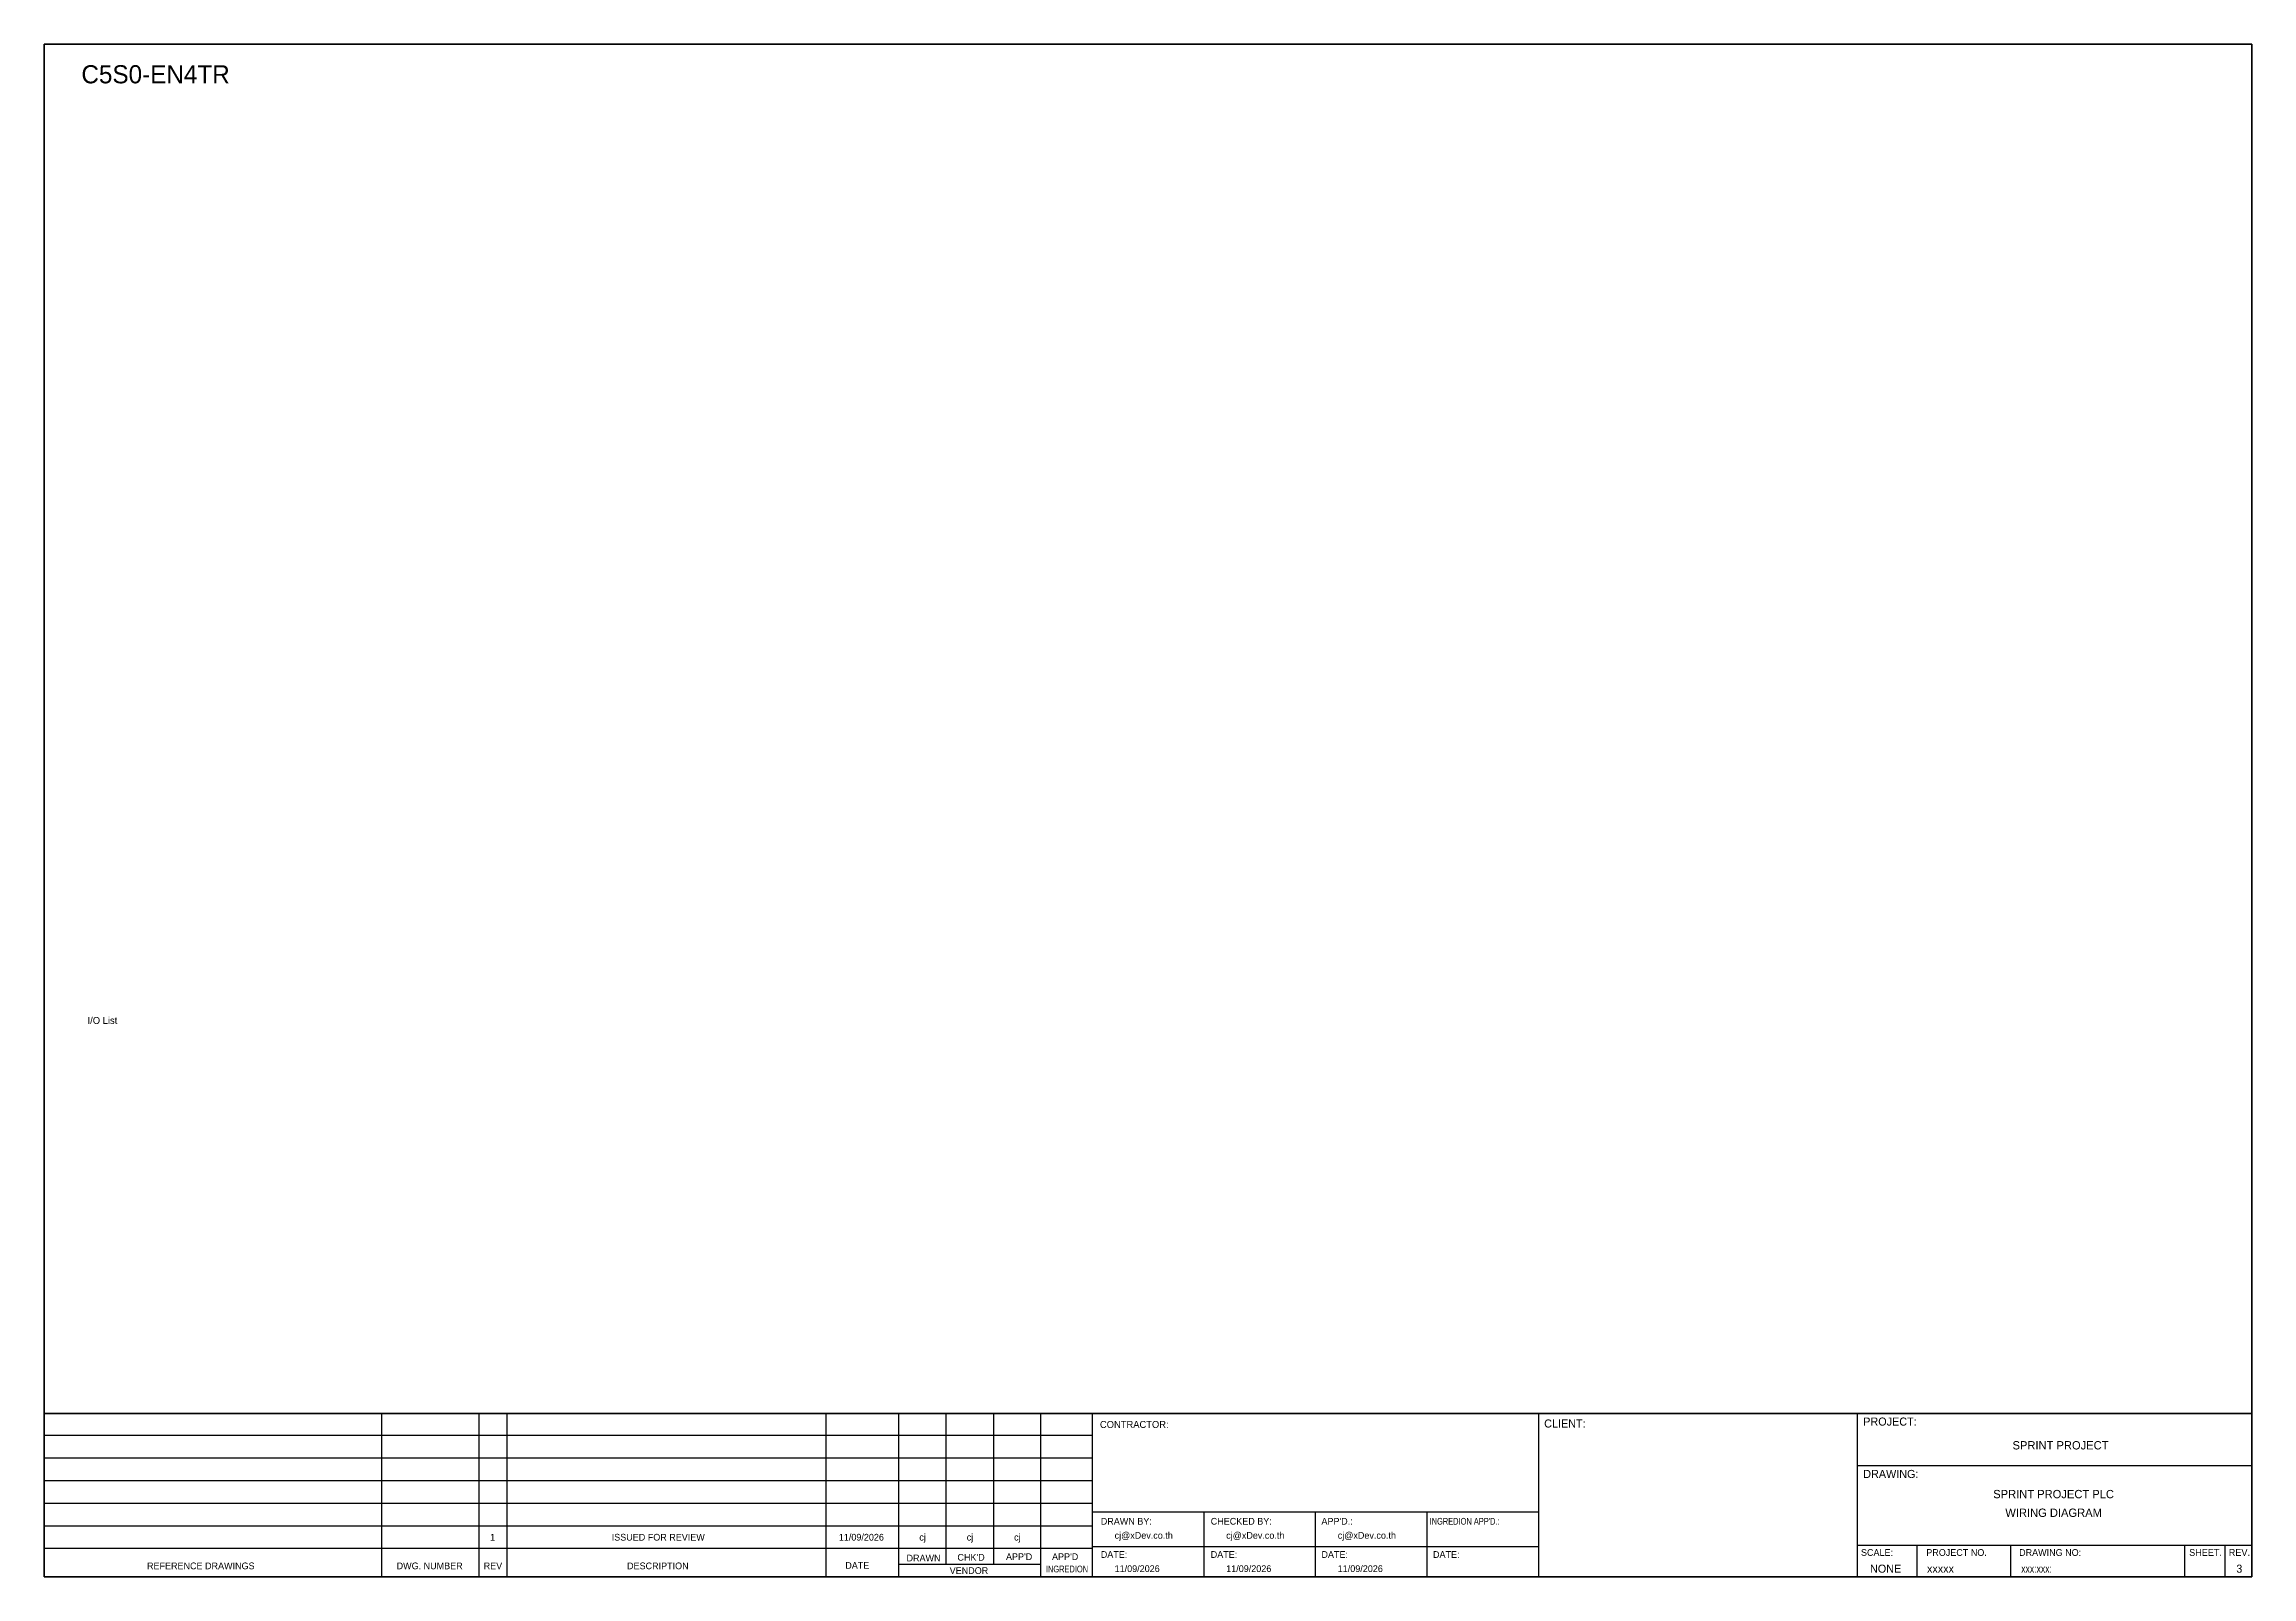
# Model space of a CAD drawing. Header units: metres. Extents: x 0 to 20667, y -39055 to 2704.
# Drawn here: x 16773 to 20667, y -30042 to -27338 of the extents above; entities that cross this region are included whole.
import ezdxf
from ezdxf.enums import TextEntityAlignment as Align

# ---------------------------------------------------------------- set-up
doc = ezdxf.new("R2010")
doc.units = ezdxf.units.M

msp = doc.modelspace()

# ---------------------------------------------------------------- texts
at = {"color": 2}
msp.add_text('C5S0-EN4TR', height=32, dxfattribs=at).set_placement((16838.9, -27407.1))
at = {"color": 4, "ltscale": 100}
for s, p in [('SPRINT PROJECT', (20329.1, -29810)), ('SPRINT PROJECT PLC', (20316.9, -29896.1)), ('WIRING DIAGRAM', (20316.9, -29929))]:
    msp.add_text(s, height=14.693, dxfattribs=at).set_placement(p, align=Align.MIDDLE_CENTER)
at = {"layer": 'GT_1', "color": 4}
for s, p in [('CLIENT:', (19418.5, -29778.7)), ('PROJECT:', (19981.2, -29775.3)), ('DRAWING:', (19981.2, -29867.7))]:
    msp.add_text(s, height=14.25, dxfattribs=at).set_placement(p)
at = {"layer": 'MEMBER', "color": 4, "ltscale": 0.8}
for s, height, p in [('I/O List', 12.35, (16849.8, -29066.6)), ('CONTRACTOR:', 12.35, (18635.1, -29779.4)), ('DRAWN BY:', 11.88, (18636.6, -29950)), ('CHECKED BY:', 11.875, (18830.5, -29950)), ("APP'D.:", 11.88, (19025.7, -29950)), ('cj@xDev.co.th', 11.875, (18661, -29974.9)), ('cj@xDev.co.th', 11.875, (18857.8, -29974.9)), ('cj@xDev.co.th', 11.875, (19054.5, -29974.9)), ('REFERENCE DRAWINGS', 11.875, (16954.6, -30028.7)), ('DWG. NUMBER', 11.875, (17394.8, -30028.7)), ('REV', 11.88, (17548.3, -30028.7)), ('DESCRIPTION', 11.875, (17801.2, -30028.7)), ('DATE', 11.88, (18186, -30027.9)), ('DRAWN', 11.88, (18294, -30014.9)), ("CHK'D", 11.88, (18383.8, -30013.6)), ("APP'D", 11.88, (18469.4, -30012.5)), ("APP'D", 11.88, (18550.6, -30012.5)), ('DATE:', 11.88, (18636.6, -30008.6)), ('DATE:', 11.88, (18830.5, -30008.6)), ('DATE:', 11.88, (19025.7, -30008.6)), ('DATE:', 11.88, (19222.5, -30008.6)), ('SCALE:', 11.88, (19977.2, -30005.1)), ('PROJECT NO.', 11.875, (20092.4, -30005.1)), ('DRAWING NO:', 11.875, (20256.1, -30005.1)), ('SHEET.', 12, (20555.9, -30005.1)), ('REV.', 12, (20625.8, -30005.1)), ('VENDOR', 11.88, (18370.1, -30037)), ('11/09/2026', 11.88, (18661, -30033.6)), ('11/09/2026', 11.88, (18857.8, -30033.6)), ('11/09/2026', 11.88, (19054.5, -30033.6)), ('NONE', 14.23, (19993.2, -30034.8)), ('xxxxx', 14.23, (20093.6, -30034.8))]:
    msp.add_text(s, height=height, dxfattribs=at).set_placement(p)
at = {"layer": 'MEMBER', "color": 4, "ltscale": 0.8, "width": 0.8}
for s, height, p in [("INGREDION APP'D.:", 11.875, (19216.5, -29950)), ('INGREDION', 11.88, (18539.8, -30034.2)), ('xxx:xxx:', 14.23, (20259.8, -30034.8))]:
    msp.add_text(s, height=height, dxfattribs=at).set_placement(p)
at = {"layer": 'MEMBER', "color": 4, "ltscale": 0.8}
for s, height, p in [('1', 11.9, (17564.1, -29972.2)), ('ISSUED FOR REVIEW', 11.875, (17856.2, -29972.2)), ('11/09/2026', 11.88, (18214.4, -29972.2)), ('cj', 11.88, (18322.3, -29972.2)), ('cj', 11.88, (18405.9, -29972.2)), ('cj', 11.88, (18489.4, -29972.2))]:
    msp.add_text(s, height=height, dxfattribs=at).set_placement(p, align=Align.MIDDLE_CENTER)
msp.add_text('3', height=14.2, dxfattribs=at).set_placement((20644.4, -30034.8), align=Align.CENTER)

# ---------------------------------------------------------------- linework, layer by layer
at = {"color": 4}
for p, q in [((20075.5, -29986), (20075.5, -30042.1)), ((20240.8, -29986), (20240.8, -30042.1))]:
    msp.add_line(p, q, dxfattribs=at)
at = {"color": 4, "ltscale": 0.5}
for p, q in [((20547.9, -29986), (20547.9, -30042.1)), ((20547.9, -29986), (20547.9, -30042.1)), ((20619.1, -29986), (20619.1, -30042.1)), ((20619.1, -29986), (20619.1, -30042.1))]:
    msp.add_line(p, q, dxfattribs=at)
at = {"layer": 'GT_1', "color": 4}
for p, q in [((17368.6, -30042.1), (17368.6, -29754)), ((17540.5, -30042.1), (17540.5, -29754)), ((17589.6, -30042.1), (17589.6, -29754)), ((18152.3, -30042.1), (18152.3, -29754)), ((18280.6, -30042.1), (18280.6, -29754)), ((18364.2, -30020.3), (18364.2, -29754)), ((18447.7, -30020.3), (18447.7, -29754)), ((18531, -30042.1), (18531, -29754)), ((18622, -30042.1), (18622, -29754)), ((19409, -30042.1), (19409, -29754)), ((19971.3, -30042.1), (19971.3, -29754)), ((19971.3, -30042.1), (19971.3, -29754)), ((19971.3, -30042.1), (19971.3, -29754)), ((18622, -29792.8), (16773.2, -29792.8)), ((18622, -29832.6), (16773.2, -29832.6)), ((18622, -29872.6), (16773.2, -29872.6)), ((18622, -29912.5), (16773.2, -29912.5)), ((19409, -29927.8), (18622, -29927.8)), ((18818.8, -30042.1), (18818.8, -29927.8)), ((19015.5, -30042.1), (19015.5, -29927.8)), ((19212.3, -30042.1), (19212.3, -29927.8)), ((18622, -29952.4), (16773.2, -29952.4)), ((18621.9, -29992.3), (16773.2, -29992.3)), ((19409, -29989.3), (18622, -29989.3)), ((19971.3, -29986), (20666.5, -29986)), ((18531, -30020.3), (18280.6, -30020.3))]:
    msp.add_line(p, q, dxfattribs=at)
at = {"layer": 'HELPPOINT', "color": 4, "lineweight": 35}
for p, q in [((16773.2, -30042.1), (16773.2, -27337.9)), ((16773.2, -27337.9), (20666.5, -27337.9)), ((16773.2, -30042.1), (16773.2, -27337.9)), ((16773.2, -27337.9), (20666.5, -27337.9)), ((20666.5, -27337.9), (20666.5, -30042.1)), ((20666.5, -27337.9), (20666.5, -30042.1)), ((20666.5, -30042.1), (16773.2, -30042.1)), ((20666.5, -30042.1), (16773.2, -30042.1))]:
    msp.add_line(p, q, dxfattribs=at)
at = {"layer": 'HELPPOINT', "color": 4}
for p, q in [((19971.3, -29845.6), (20666.5, -29845.6)), ((19971.3, -29845.6), (20666.5, -29845.6)), ((19971.3, -29986), (20666.5, -29986))]:
    msp.add_line(p, q, dxfattribs=at)
at = {"layer": 'MEMBER', "color": 4, "lineweight": 35}
msp.add_line((16773.2, -29754), (20666.5, -29754), dxfattribs=at)
msp.add_line((16773.2, -29754), (20666.5, -29754), dxfattribs=at)
at = {"layer": 'MEMBER', "color": 4}
for p, q in [((19971.3, -29845.6), (20666.5, -29845.6)), ((19971.3, -29845.6), (20666.5, -29845.6)), ((19971.3, -29986), (20666.5, -29986)), ((19971.3, -29986), (20666.5, -29986))]:
    msp.add_line(p, q, dxfattribs=at)

msp.set_redraw_order([(e.dxf.handle, doc.entitydb.next_handle()) for e in msp.query("TEXT MTEXT ATTDEF DIMENSION ARC_DIMENSION")])  # texts and dimensions are drawn at this point

doc.saveas('drawing.dxf')
